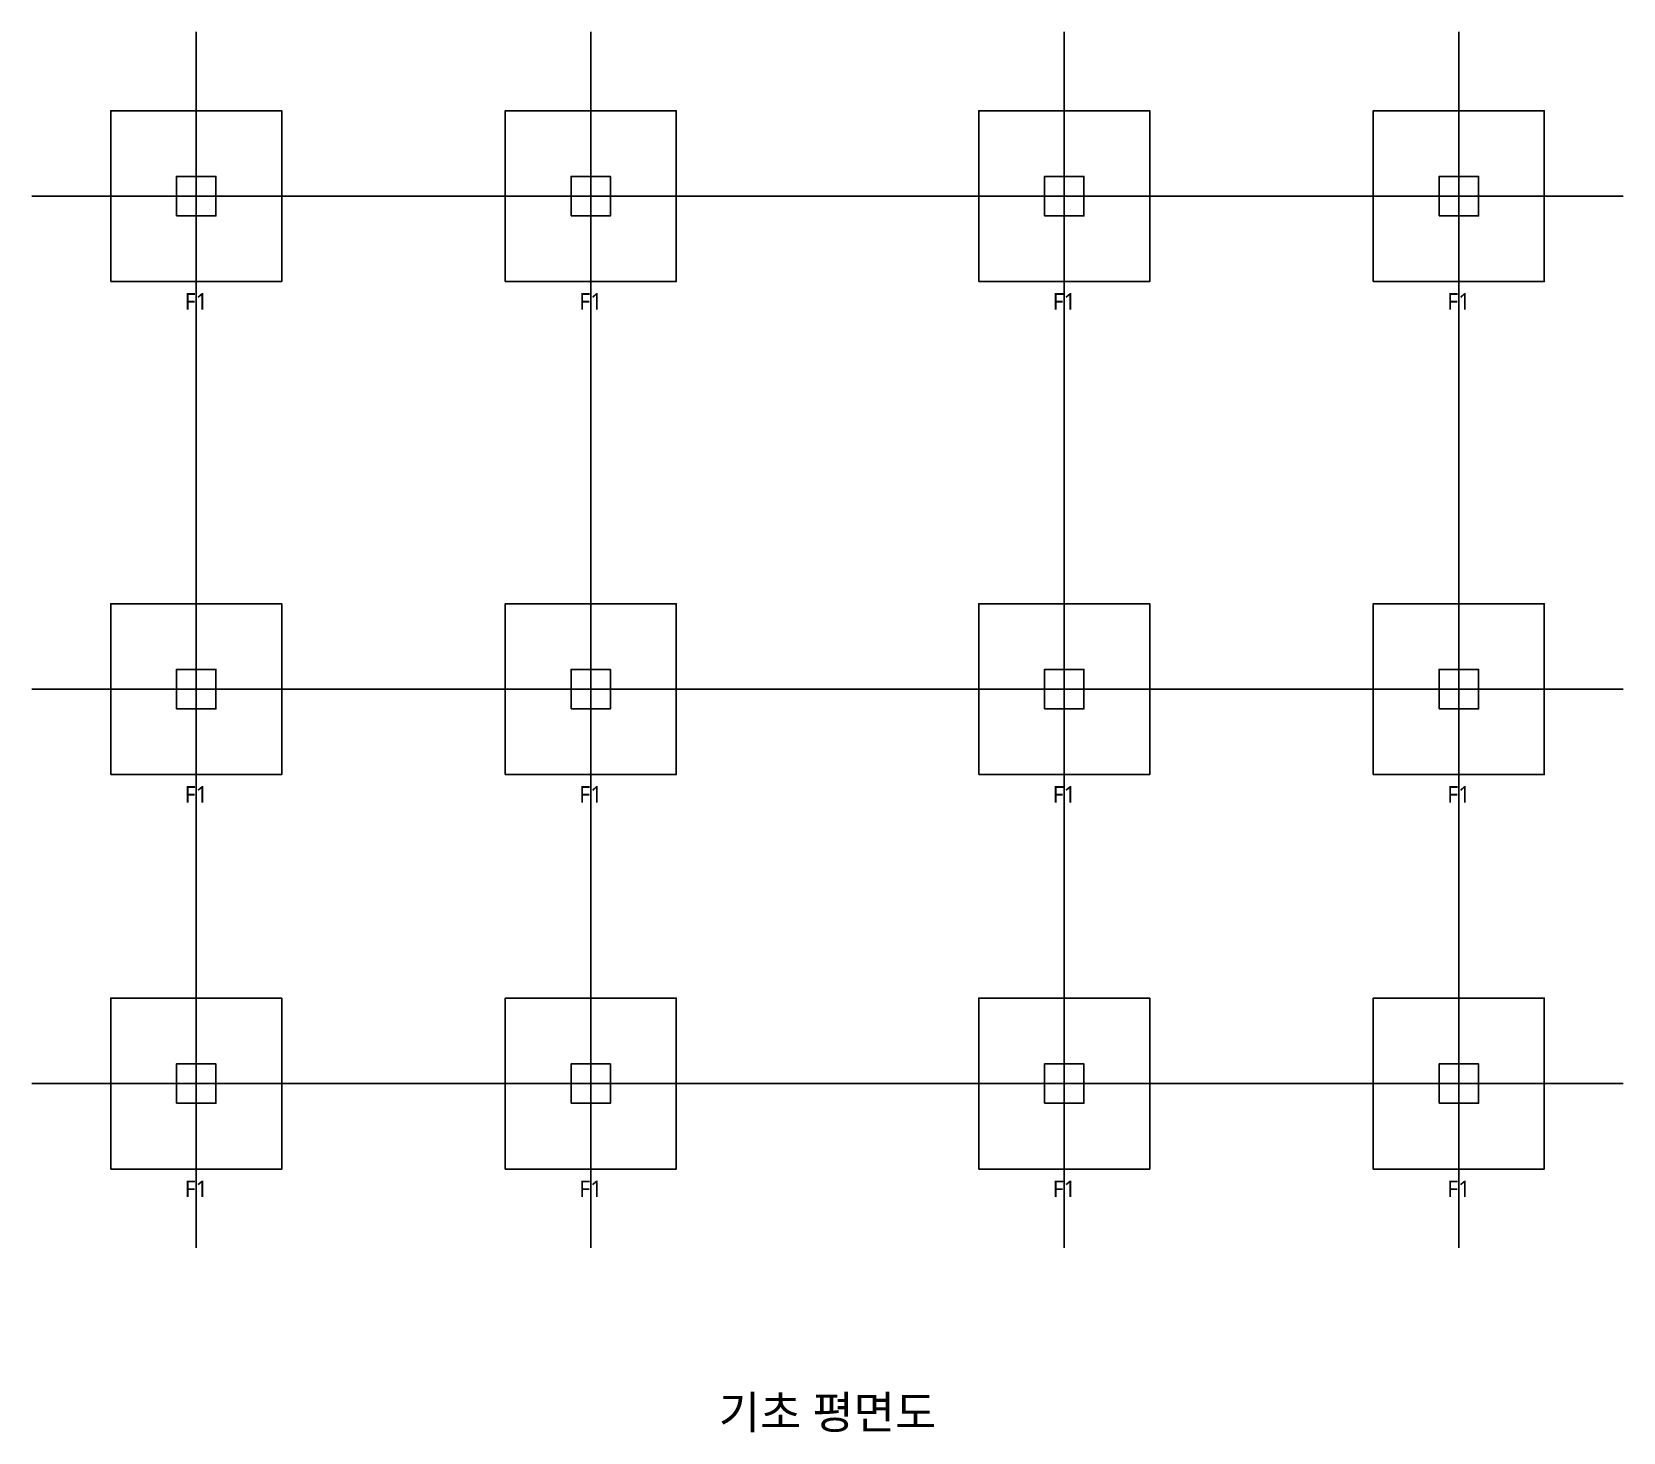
# Model space of a CAD drawing. Header units: millimetres. Extents: x -3450 to 55700, y -6002 to 73083.
# Drawn here: x 31500 to 55700, y -5303 to 16000 of the extents above; entities that cross this region are included whole.
import ezdxf
from ezdxf.enums import TextEntityAlignment as Align

# ---------------------------------------------------------------- set-up
doc = ezdxf.new("R2010")
doc.units = ezdxf.units.MM
for name, color, linetype in [('S-COLU', 7, 'Continuous'), ('S-FOOT', 6, 'Continuous'), ('S-GRID', 1, 'Continuous'), ('S-TITLE', 7, 'Continuous')]:
    doc.layers.add(name, color=color, linetype=linetype)
doc.styles.add('KOR', font='malgun.ttf')

msp = doc.modelspace()

# ---------------------------------------------------------------- texts
at = {"layer": 'S-FOOT', "style": 'KOR'}
for p in [(34000, 11900), (40000, 11900), (47200, 11900), (53200, 11900), (34000, 4400), (40000, 4400), (47200, 4400), (53200, 4400), (34000, -1600), (40000, -1600), (47200, -1600), (53200, -1600)]:
    msp.add_text('F1', height=250, dxfattribs=at).set_placement(p, align=Align.MIDDLE_CENTER)
at = {"layer": 'S-TITLE', "style": 'KOR'}
msp.add_text('기초 평면도', height=500, dxfattribs=at).set_placement((43600, -5000), align=Align.MIDDLE_CENTER)

# ---------------------------------------------------------------- linework, layer by layer
at = {"layer": 'S-COLU'}
for points in [[(33700, 13200), (34300, 13200), (34300, 13800), (33700, 13800)], [(39700, 13200), (40300, 13200), (40300, 13800), (39700, 13800)], [(46900, 13200), (47500, 13200), (47500, 13800), (46900, 13800)], [(52900, 13200), (53500, 13200), (53500, 13800), (52900, 13800)], [(33700, 5700), (34300, 5700), (34300, 6300), (33700, 6300)], [(39700, 5700), (40300, 5700), (40300, 6300), (39700, 6300)], [(46900, 5700), (47500, 5700), (47500, 6300), (46900, 6300)], [(52900, 5700), (53500, 5700), (53500, 6300), (52900, 6300)], [(33700, -300), (34300, -300), (34300, 300), (33700, 300)], [(39700, -300), (40300, -300), (40300, 300), (39700, 300)], [(46900, -300), (47500, -300), (47500, 300), (46900, 300)], [(52900, -300), (53500, -300), (53500, 300), (52900, 300)]]:
    msp.add_lwpolyline(points, close=True, dxfattribs=at)
at = {"layer": 'S-FOOT'}
for points in [[(32700, 12200), (35300, 12200), (35300, 14800), (32700, 14800)], [(38700, 12200), (41300, 12200), (41300, 14800), (38700, 14800)], [(45900, 12200), (48500, 12200), (48500, 14800), (45900, 14800)], [(51900, 12200), (54500, 12200), (54500, 14800), (51900, 14800)], [(32700, 4700), (35300, 4700), (35300, 7300), (32700, 7300)], [(38700, 4700), (41300, 4700), (41300, 7300), (38700, 7300)], [(45900, 4700), (48500, 4700), (48500, 7300), (45900, 7300)], [(51900, 4700), (54500, 4700), (54500, 7300), (51900, 7300)], [(32700, -1300), (35300, -1300), (35300, 1300), (32700, 1300)], [(38700, -1300), (41300, -1300), (41300, 1300), (38700, 1300)], [(45900, -1300), (48500, -1300), (48500, 1300), (45900, 1300)], [(51900, -1300), (54500, -1300), (54500, 1300), (51900, 1300)]]:
    msp.add_lwpolyline(points, close=True, dxfattribs=at)
at = {"layer": 'S-GRID'}
for p, q in [((34000, -2500), (34000, 16000)), ((40000, -2500), (40000, 16000)), ((47200, -2500), (47200, 16000)), ((53200, -2500), (53200, 16000)), ((31500, 13500), (55700, 13500)), ((31500, 6000), (55700, 6000)), ((31500, 0), (55700, 0))]:
    msp.add_line(p, q, dxfattribs=at)

msp.set_redraw_order([(e.dxf.handle, doc.entitydb.next_handle()) for e in msp.query("TEXT MTEXT ATTDEF DIMENSION ARC_DIMENSION")])  # texts and dimensions are drawn at this point

doc.saveas('drawing.dxf')
